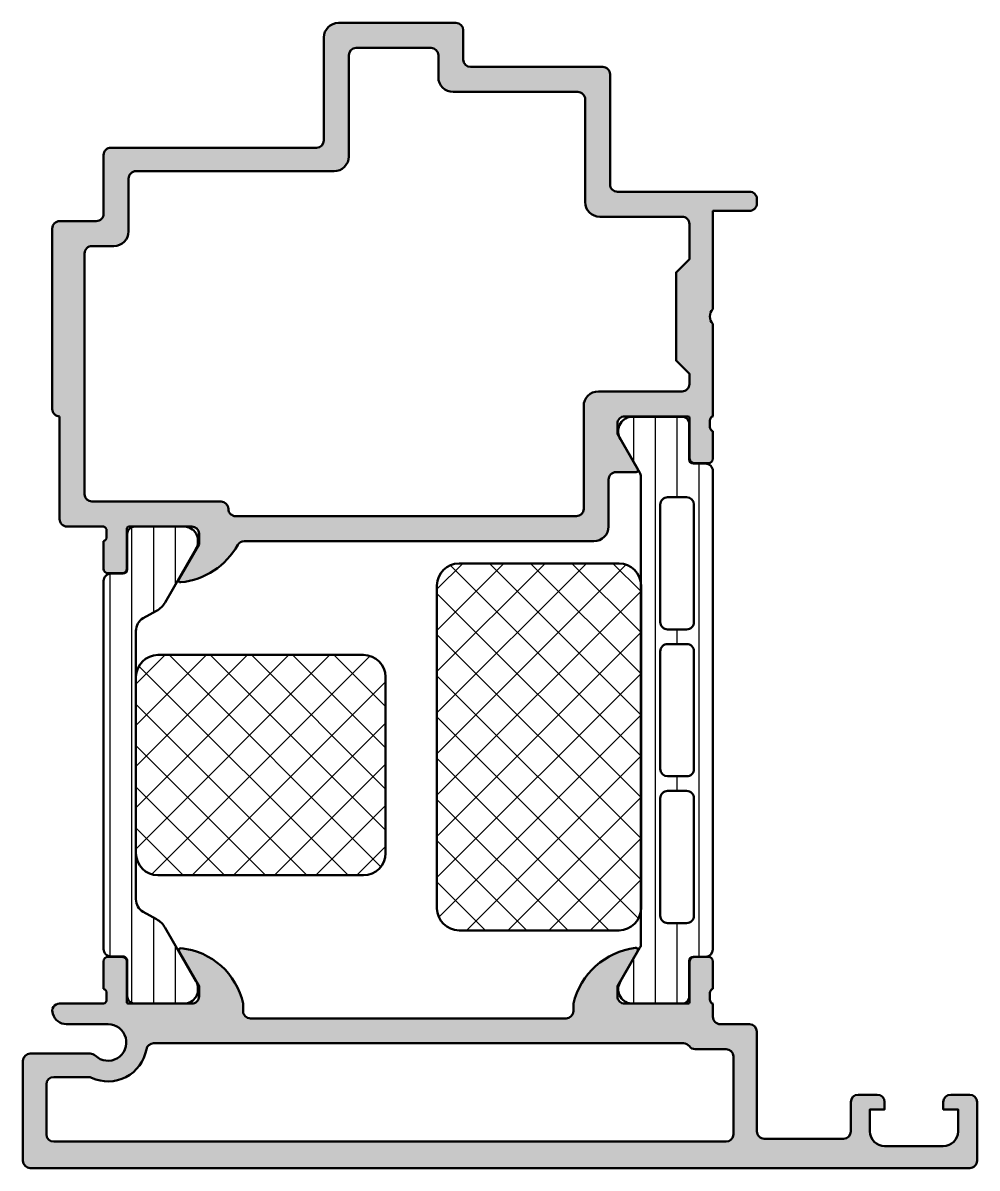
# Model space of a CAD drawing. Extents: x 0 to 65, y 0 to 78.
import ezdxf

# ---------------------------------------------------------------- set-up
doc = ezdxf.new("R2010")
doc.units = 0
for name, color, linetype, lineweight in [('0S-Alu contour', 7, 'Continuous', 50), ('0S-Alu hatch', 252, 'Continuous', 25), ('0S-Plastic contour', 254, 'Continuous', 50), ('0S-Plastic hatch', 253, 'Continuous', 25), ('0S-PT contour', 91, 'Continuous', 50), ('0S-PT hatch', 103, 'Continuous', 25)]:
    doc.layers.add(name, color=color, linetype=linetype, lineweight=lineweight)
pattern_1 = [(135, (0, 0), (-1.403165018917055, -1.403165018917055), []), (225, (0, 0), (1.403165018917055, -1.403165018917055), [])]
pattern_2 = [(90, (0, 0), (-1.4859, 0), [])]

# ---------------------------------------------------------------- blocks, each defined once
blk = doc.blocks.new('350810__F161305C_EE48_4755_B5E8_FA39E245ED4B_')
at = {"layer": '0S-Alu hatch'}
h = blk.add_hatch(color=256, dxfattribs=at)
edge = h.paths.add_edge_path()
edge.add_line((5.500000000000085, 69.00000000000006), (5.500000000001904, 65.00033196103954))
edge.add_ellipse((5.000001303546246, 65.00033065749332), major_axis=(-0.4999986964573566, 0), ratio=1, start_angle=89.99985062421388, end_angle=180.0001493762332, ccw=False)
edge.add_line((5, 64.50033196103766), (2.500000000000142, 64.50033196103789))
edge.add_arc((2.499998835804817, 64.00033312523325), 0.4999988358059735, 89.99986659273206, 180.0001334074255)
edge.add_line((2.000000000000198, 64.00033196103655), (2.000000000000085, 51.70032110615909))
edge.add_arc((2.500000000000078, 51.70032110615911), 0.4999999999999929, 180, 270.0000000000008)
edge.add_line((2.500000000000085, 51.20032110615912), (2.500000000000085, 44.20032097406044))
edge.add_arc((2.99999995316292, 44.20032092722331), 0.499999953162837, 179.9999946681853, 270.0000053671516)
edge.add_line((3.000000000000149, 43.70032097406048), (5.500000000000248, 43.70032097406059))
edge.add_ellipse((5.4211635534572, 43.43280038206747), major_axis=(-0.2788950563274359, 0), ratio=1, start_angle=178.8354106259032, end_angle=253.58012358050678, ccw=False)
edge.add_line((5.700001000000249, 43.4271319740691), (5.700001000000249, 42.97353797406908))
edge.add_ellipse((5.421132904357087, 42.96787731459203), major_axis=(-0.2789255417371434, 0), ratio=1, start_angle=106.4245945553539, end_angle=181.1628700728862, ccw=False)
edge.add_line((5.500000000000248, 42.70033397406909), (5.500000000000255, 40.82032297406058))
edge.add_arc((5.800000000000267, 40.82032297406058), 0.3000000000000114, 180, 269.9999999999973)
edge.add_line((5.800000000000252, 40.52032297406057), (6.779974319043034, 40.52032297406057))
edge.add_arc((6.779974319043034, 40.82032297406058), 0.3000000000000114, 270, 360)
edge.add_line((7.079974319043046, 40.82032297406058), (7.079974319043053, 43.58032097406058))
edge.add_ellipse((7.199974319043054, 43.58032097406058), major_axis=(-0.120000000000001, 0), ratio=1, start_angle=270.0000000000017, end_angle=360, ccw=False)
edge.add_line((7.19997431904305, 43.70032097406058), (11.5000000000003, 43.70032097406055))
edge.add_ellipse((11.50000000000028, 43.20032097406059), major_axis=(-0.4999999999999645, 0), ratio=1, start_angle=180, end_angle=269.9999999999974, ccw=False)
edge.add_line((12.00000000000025, 43.20032097406059), (12.00000000000025, 42.50032097406055))
edge.add_line((12.00000000000025, 42.50032097406055), (10.61850454237794, 40.10750065103303))
edge.add_arc((10.73811978464859, 40.03844075870887), 0.1381197846482922, 149.9999999999922, 275.6225775507778)
edge.add_arc((10.26177675882663, 44.87692983590771), 4.999999999999324, 275.6225775507922, 330.8807257264007)
edge.add_ellipse((15.06662389714066, 42.2004687438244), major_axis=(-0.5000000000007083, 0), ratio=1, start_angle=270.0000000000106, end_angle=330.8807257264024, ccw=False)
edge.add_line((15.06662389714057, 42.70046874382511), (38.89999999037718, 42.70046874382511))
edge.add_arc((38.89999999037716, 43.70046874382514), 1.000000000000028, 270.0000000000017, 360)
edge.add_line((39.89999999037718, 43.70046874382514), (39.89999999037849, 46.90033876281434))
edge.add_ellipse((40.39999999037721, 46.90033876281455), major_axis=(-0.4999999999987282, 0), ratio=1, start_angle=269.9999999999715, end_angle=360, ccw=False)
edge.add_line((40.39999999037746, 47.40033876281327), (41.76951598034486, 47.40033876281363))
edge.add_arc((41.761294022495, 47.53912872297644), 0.1390332824645932, 273.3902565118023, 384.0633754153643)
edge.add_line((41.8882446180408, 47.59581910949345), (40.49999998913341, 50.00032960754082))
edge.add_line((40.49999998913341, 50.00032960754082), (40.49999998913341, 50.7003418145715))
edge.add_ellipse((40.99998966902258, 50.70035213468218), major_axis=(-0.4999896799956752, 0), ratio=1, start_angle=-90.00118262196958, end_angle=0.0011826222798845265, ccw=False)
edge.add_line((40.99999998913316, 51.20034181457135), (45.30002568095705, 51.2003209740605))
edge.add_ellipse((45.30002568095704, 51.08032097406039), major_axis=(-0.1200000000001111, 0), ratio=1, start_angle=180, end_angle=269.9999999999966, ccw=False)
edge.add_line((45.42002568095715, 51.0803209740604), (45.42002568095715, 48.32032297406041))
edge.add_arc((45.72002568095716, 48.32032297406041), 0.3000000000000114, 180, 270)
edge.add_line((45.72002568095716, 48.02032297406039), (46.69999999999993, 48.02032297406039))
edge.add_arc((46.69999999999993, 48.32032297406041), 0.3000000000000043, 270.0000000000013, 360)
edge.add_line((46.99999999999993, 48.32032297406041), (46.99999999999994, 50.20033397406891))
edge.add_ellipse((47.07886709564312, 50.46787731459187), major_axis=(-0.2789255417371756, 0), ratio=1, start_angle=-1.1628700728833792, end_angle=73.5754054446436, ccw=False)
edge.add_line((46.79999899999994, 50.47353797406891), (46.79999899999994, 50.92713197406891))
edge.add_ellipse((47.07883644654299, 50.93280038206728), major_axis=(-0.2788950563274377, 0), ratio=1, start_angle=-73.58012358050632, end_angle=1.16458937409692, ccw=False)
edge.add_line((46.99999999999994, 51.2003209740604), (47.00000000000019, 57.50008884125282))
edge.add_ellipse((47.52502695593724, 58.00008884310455), major_axis=(-0.7250195213318396, 0), ratio=1, start_angle=-43.60134995159268, end_angle=43.60134995159319, ccw=False)
edge.add_line((47.00000000000019, 58.50008884495627), (47.00000000000019, 65.20000004768372))
edge.add_line((47.00000000000019, 65.20000004768372), (49.50000000000023, 65.20000004768383))
edge.add_arc((49.50000008873303, 65.69999995895098), 0.4999999112671611, 269.9999898319686, 360.0000101738872)
edge.add_line((50.00000000000017, 65.70000004773487), (50.00000000000011, 65.99999999999999))
edge.add_arc((49.50000000962211, 66.000000009622), 0.4999999903780009, 8.537736463e-07, 90.00000110259013)
edge.add_line((49.5000000000002, 66.5), (40.50000000000014, 66.5))
edge.add_ellipse((40.4999999716994, 66.9999999716992), major_axis=(-0.4999999716991974, 0), ratio=1, start_angle=-3.194528517269646e-06, end_angle=90.00000324302607, ccw=False)
edge.add_line((40.0000000000002, 66.99999999957672), (40.0000000000002, 74.49999999999989))
edge.add_arc((39.50000004695585, 74.50000004695576), 0.499999953044354, 5.3318147119e-06, 90.00000538073448)
edge.add_line((39.50000000000009, 75.00000000000011), (30.50000000000026, 75.00000000000011))
edge.add_ellipse((30.50000110963509, 75.50000110963501), major_axis=(-0.5000011096361257, 0), ratio=1, start_angle=0.00012715209379621228, end_angle=89.99987284549672, ccw=False)
edge.add_line((30.0000000000002, 75.5000000000212), (30.0000000000002, 77.5))
edge.add_arc((29.49999889036528, 77.49999889036508), 0.500001109636161, 0.0001271578264074, 89.99987284548646)
edge.add_line((29.5000000000002, 78.00000000000001), (21.50000000000023, 78))
edge.add_arc((21.50000020900495, 76.99999979099512), 1.000000209004902, 90.00001197508612, 179.9999880471689)
edge.add_line((20.50000000000007, 76.99999999961142), (20.50000000000017, 70.00000000000009))
edge.add_ellipse((19.99999885127212, 70.00000114872793), major_axis=(-0.5000011487293691, 0), ratio=1, start_angle=90.00013163421289, end_angle=179.9998683692561, ccw=False)
edge.add_line((19.99999999999997, 69.49999999999989), (6.000000000000085, 69.49999999999989))
edge.add_arc((5.999998835804589, 69.00000116419538), 0.4999988358058598, 89.99986659271252, 180.0001334074255)
edge = h.paths.add_edge_path()
edge.add_arc((21.20000181548537, 68.9003282285853), 0.9999974119598627, 269.9998517154747, 360.0001482840401)
edge.add_line((22.19999922744188, 68.90033081662332), (22.19999922743872, 75.79999980926496))
edge.add_ellipse((22.7000004936593, 75.79999854304462), major_axis=(-0.5000012662221824, 0), ratio=1, start_angle=270.0001450978122, end_angle=359.9998548986633, ccw=False)
edge.add_line((22.69999922743882, 76.2999998092652), (27.80000075331765, 76.29999980926553))
edge.add_ellipse((27.79999948709701, 75.79999854304498), major_axis=(-0.500001266222161, 0), ratio=1, start_angle=180.0001450963131, end_angle=269.99985490217074, ccw=False)
edge.add_line((28.30000075331757, 75.79999980925238), (28.30000075331785, 74.29999980926488))
edge.add_arc((29.29999875022248, 74.29999780616777), 0.9999979969066384, 179.9998852317336, 270.0001147692398)
edge.add_line((29.30000075331958, 73.29999980926313), (37.79999979964325, 73.2999998092653))
edge.add_ellipse((37.80000040621362, 72.80000041583568), major_axis=(-0.4999993934299935, 0), ratio=1, start_angle=179.9999304921277, end_angle=270.0000695079292, ccw=False)
edge.add_line((38.29999979964325, 72.7999998092658), (38.29999979964322, 65.80033190143337))
edge.add_arc((39.30000080160435, 65.80033296299929), 1.000001001961694, 180.0000608160174, 269.9999425919151)
edge.add_line((39.29999979964325, 64.8003319610381), (44.89999579421115, 64.8003319610381))
edge.add_ellipse((44.89999608125886, 64.30033224808578), major_axis=(-0.499999712952399, 0), ratio=1, start_angle=179.9999671103165, end_angle=270.00003289326366, ccw=False)
edge.add_line((45.39999579421118, 64.3003319610693), (45.40004505046744, 61.90008273958834))
edge.add_line((45.40004505046744, 61.90008273958834), (44.50005115398286, 61.00008884310458))
edge.add_line((44.50005115398286, 61.00008884310458), (44.50005115398286, 55.00008884310455))
edge.add_line((44.50005115398286, 55.00008884310455), (45.3999999903782, 54.10014000670918))
edge.add_line((45.3999999903782, 54.10014000670918), (45.39999999037829, 53.40033737725859))
edge.add_ellipse((44.89999999037858, 53.40033737725872), major_axis=(-0.4999999999997016, 0), ratio=1, start_angle=89.99999999996908, end_angle=180, ccw=False)
edge.add_line((44.89999999037832, 52.90033737725902), (39.20001524914358, 52.90033737725906))
edge.add_arc((39.20001524914363, 51.90033737725907), 0.9999999999999928, 90.00000000000286, 179.9998733016018)
edge.add_line((38.20001524914608, 51.90033958856328), (38.19999977024796, 44.90043901072223))
edge.add_ellipse((37.69999130664361, 44.90048026077296), major_axis=(-0.5000084653058844, 0), ratio=1, start_angle=90.00122966384771, end_angle=179.9952731725153, ccw=False)
edge.add_line((37.70000203766671, 44.40047179558223), (14.50000286189284, 44.4003361418787))
edge.add_ellipse((14.50000061573854, 44.90033675733996), major_axis=(-0.5000006154663152, 0), ratio=1, start_angle=-7.05591104974701e-05, end_angle=90.00025739000648, ccw=False)
edge.add_arc((13.49999999804782, 44.9003373750342), 0.5000000022247875, 0, 89.999999776264)
edge.add_line((13.50000000000028, 45.40033737725899), (4.699999227438958, 45.40033737725869))
edge.add_ellipse((4.69999981637364, 45.90033796619355), major_axis=(-0.5000005889352069, 0), ratio=1, start_angle=6.74859327887134e-05, end_angle=89.99993251313612, ccw=False)
edge.add_line((4.19999922743878, 45.900337377267), (4.199999227438866, 62.30033081662806))
edge.add_ellipse((4.699999227438837, 62.30033081662806), major_axis=(-0.4999999999999716, 0), ratio=1, start_angle=269.99999999988927, end_angle=360, ccw=False)
edge.add_line((4.699999227439803, 62.80033081662804), (6.19999922743495, 62.80033081662523))
edge.add_arc((6.200001916895473, 63.80032812717204), 0.9999973105504265, 269.9998459048484, 360.0001540960915)
edge.add_line((7.199999227442283, 63.80033081664898), (7.199999227438574, 67.40033075702429))
edge.add_ellipse((7.699998177867847, 67.40033186620076), major_axis=(-0.4999989504305022, 0), ratio=1, start_angle=-90.00012027235232, end_angle=0.00012710048872577318, ccw=False)
edge.add_line((7.699999227439917, 67.90033081663016), (21.19999922743887, 67.90033081662878))
at = {"layer": '0S-Alu contour', "color": 7}
for points in [[(29.5000000000002, 78.00000000000001), (21.50000000000023, 78)], [(30.0000000000002, 75.5000000000212), (30.0000000000002, 77.5)], [(20.50000000000007, 76.99999999961142), (20.50000000000017, 70.00000000000009)], [(22.19999922744188, 68.90033081662332), (22.19999922743872, 75.79999980926496)], [(22.69999922743882, 76.2999998092652), (27.80000075331765, 76.29999980926553)], [(28.30000075331757, 75.79999980925238), (28.30000075331785, 74.29999980926488)], [(39.50000000000009, 75.00000000000011), (30.50000000000026, 75.00000000000011)], [(40.0000000000002, 66.99999999957672), (40.0000000000002, 74.49999999999989)], [(29.30000075331958, 73.29999980926313), (37.79999979964325, 73.2999998092653)], [(38.29999979964325, 72.7999998092658), (38.29999979964322, 65.80033190143337)], [(19.99999999999997, 69.49999999999989), (6.000000000000085, 69.49999999999989)], [(5.500000000000085, 69.00000000000006), (5.500000000001904, 65.00033196103954)], [(7.699999227439917, 67.90033081663016), (21.19999922743887, 67.90033081662878)], [(7.199999227442283, 63.80033081664898), (7.199999227438574, 67.40033075702429)], [(49.5000000000002, 66.5), (40.50000000000014, 66.5)], [(50.00000000000017, 65.70000004773487), (50.00000000000011, 65.99999999999999)], [(39.29999979964325, 64.8003319610381), (44.89999579421115, 64.8003319610381)], [(47.00000000000019, 58.50008884495627), (47.00000000000019, 65.20000004768372), (49.50000000000023, 65.20000004768383)], [(2.000000000000198, 64.00033196103655), (2.000000000000085, 51.70032110615909)], [(5, 64.50033196103766), (2.500000000000142, 64.50033196103789)], [(45.39999579421118, 64.3003319610693), (45.40004505046744, 61.90008273958834), (44.50005115398286, 61.00008884310458), (44.50005115398286, 55.00008884310455), (45.3999999903782, 54.10014000670918), (45.39999999037829, 53.40033737725859)], [(4.699999227439803, 62.80033081662804), (6.19999922743495, 62.80033081662523)], [(4.19999922743878, 45.900337377267), (4.199999227438866, 62.30033081662806)], [(46.99999999999994, 51.2003209740604), (47.00000000000019, 57.50008884125282)], [(44.89999999037832, 52.90033737725902), (39.20001524914358, 52.90033737725906)], [(38.20001524914608, 51.90033958856328), (38.19999977024796, 44.90043901072223)], [(2.500000000000085, 51.20032110615912), (2.500000000000085, 44.20032097406044)], [(41.8882446180408, 47.59581910949345), (40.49999998913341, 50.00032960754082), (40.49999998913341, 50.7003418145715)], [(40.99999998913316, 51.20034181457135), (45.30002568095705, 51.2003209740605)], [(45.42002568095715, 51.0803209740604), (45.42002568095715, 48.32032297406041)], [(46.79999899999994, 50.47353797406891), (46.79999899999994, 50.92713197406891)], [(46.99999999999993, 48.32032297406041), (46.99999999999994, 50.20033397406891)], [(45.72002568095716, 48.02032297406039), (46.69999999999993, 48.02032297406039)], [(39.89999999037718, 43.70046874382514), (39.89999999037849, 46.90033876281434)], [(40.39999999037746, 47.40033876281327), (41.76951598034486, 47.40033876281363)], [(13.50000000000028, 45.40033737725899), (4.699999227438958, 45.40033737725869)], [(3.000000000000149, 43.70032097406048), (5.500000000000248, 43.70032097406059)], [(7.19997431904305, 43.70032097406058), (11.5000000000003, 43.70032097406055)], [(37.70000203766671, 44.40047179558223), (14.50000286189284, 44.4003361418787)], [(5.700001000000249, 43.4271319740691), (5.700001000000249, 42.97353797406908)], [(7.079974319043046, 40.82032297406058), (7.079974319043053, 43.58032097406058)], [(12.00000000000025, 43.20032097406059), (12.00000000000025, 42.50032097406055), (10.61850454237794, 40.10750065103303)], [(5.500000000000248, 42.70033397406909), (5.500000000000255, 40.82032297406058)], [(15.06662389714057, 42.70046874382511), (38.89999999037718, 42.70046874382511)], [(5.800000000000252, 40.52032297406057), (6.779974319043034, 40.52032297406057)]]:
    blk.add_lwpolyline(points, dxfattribs=at)
for centre, radius, start, end in [((21.50000020900495, 76.99999979099512), 1.000000209004902, 90.00001197508612, 179.9999880471689), ((29.49999889036528, 77.49999889036508), 0.500001109636161, 0.0001271578264074, 89.99987284548646), ((39.50000004695585, 74.50000004695576), 0.499999953044354, 5.3318147119e-06, 90.00000538073448), ((29.29999875022248, 74.29999780616777), 0.9999979969066384, 179.9998852317336, 270.0001147692398), ((5.999998835804589, 69.00000116419538), 0.4999988358058598, 89.99986659271252, 180.0001334074255), ((21.20000181548537, 68.9003282285853), 0.9999974119598627, 269.9998517154747, 0.0001482840400329), ((49.50000000962211, 66.000000009622), 0.4999999903780009, 8.537736463e-07, 90.00000110259013), ((39.30000080160435, 65.80033296299929), 1.000001001961694, 180.0000608160174, 269.9999425919151), ((49.50000008873303, 65.69999995895098), 0.4999999112671611, 269.9999898319686, 1.01738871796e-05), ((2.499998835804817, 64.00033312523325), 0.4999988358059735, 89.99986659273206, 180.0001334074255), ((6.200001916895473, 63.80032812717204), 0.9999973105504265, 269.9998459048484, 0.0001540960914689), ((39.20001524914363, 51.90033737725907), 0.9999999999999928, 90.00000000000286, 179.9998733016018), ((2.500000000000078, 51.70032110615911), 0.4999999999999929, 180, 270.0000000000008), ((41.761294022495, 47.53912872297644), 0.1390332824645932, 273.3902565118023, 24.06337541536437), ((45.72002568095716, 48.32032297406041), 0.3000000000000114, 180, 270), ((46.69999999999993, 48.32032297406041), 0.3000000000000043, 270.0000000000013, 0), ((13.49999999804782, 44.9003373750342), 0.5000000022247875, 0, 89.999999776264), ((2.99999995316292, 44.20032092722331), 0.499999953162837, 179.9999946681853, 270.0000053671516), ((38.89999999037716, 43.70046874382514), 1.000000000000028, 270.0000000000017, 0), ((10.26177675882663, 44.87692983590771), 4.999999999999324, 275.6225775507922, 330.8807257264007), ((5.800000000000267, 40.82032297406058), 0.3000000000000114, 180, 269.9999999999973), ((6.779974319043034, 40.82032297406058), 0.3000000000000114, 270, 0), ((10.73811978464859, 40.03844075870887), 0.1381197846482922, 149.9999999999922, 275.6225775507778)]:
    blk.add_arc(centre, radius, start, end, dxfattribs=at)
at = {"layer": '0S-Alu contour', "color": 7, "extrusion": (0, 0, -1)}
for centre, radius, start, end in [((-22.7000004936593, 75.79999854304462), 0.5000012662221824, 0.000145101336717, 89.9998549021878), ((-27.79999948709701, 75.79999854304498), 0.500001266222161, 90.00014509782928, 179.9998549036869), ((-30.50000110963509, 75.50000110963501), 0.5000011096361257, 270.0001271545034, 359.9998728479062), ((-37.80000040621362, 72.80000041583568), 0.4999993934299935, 89.99993049207082, 180.0000695078724), ((-19.99999885127212, 70.00000114872793), 0.5000011487293691, 180.0001316307439, 269.9998683657871), ((-7.699998177867847, 67.40033186620076), 0.4999989504305022, 359.9998728995113, 90.0001202723523), ((-40.4999999716994, 66.9999999716992), 0.4999999716991974, 269.9999967569739, 3.1945284701e-06), ((-5.000001303546246, 65.00033065749332), 0.4999986964573566, 179.9998506237668, 270.0001493757861), ((-44.89999608125886, 64.30033224808578), 0.4999997129523991, 89.9999671067363, 180.0000328896835), ((-4.699999227438837, 62.30033081662806), 0.4999999999999716, 0, 90.00000000011073), ((-47.52502695593724, 58.00008884310455), 0.7250195213318396, 316.3986500484069, 43.60134995159276), ((-44.89999999037858, 53.40033737725872), 0.4999999999997016, 180, 270.0000000000309), ((-40.99998966902258, 50.70035213468218), 0.4999896799956752, 359.9988173777201, 90.00118262196963), ((-45.30002568095704, 51.08032097406039), 0.1200000000001111, 90.0000000000034, 180), ((-47.07883644654299, 50.93280038206728), 0.2788950563274378, 358.8354106259031, 73.58012358050647), ((-47.07886709564312, 50.46787731459187), 0.2789255417371756, 286.4245945553564, 1.162870072883403), ((-40.39999999037721, 46.90033876281455), 0.4999999999987282, 0, 90.00000000002849), ((-4.69999981637364, 45.90033796619355), 0.5000005889352069, 270.0000674868639, 359.9999325140672), ((-14.50000061573854, 44.90033675733996), 0.5000006154663152, 269.9997426099935, 7.05591104578e-05), ((-37.69999130664361, 44.90048026077296), 0.5000084653058844, 180.0047268274848, 269.9987703361523), ((-5.4211635534572, 43.43280038206747), 0.2788950563274359, 106.4198764194932, 181.1645893740969), ((-7.199974319043054, 43.58032097406058), 0.120000000000001, 0, 89.99999999999831), ((-11.50000000000028, 43.20032097406059), 0.4999999999999645, 90.00000000000261, 180), ((-5.421132904357087, 42.96787731459203), 0.2789255417371434, 178.8371299271138, 253.5754054446461), ((-15.06662389714066, 42.2004687438244), 0.5000000000007083, 29.1192742735976, 89.99999999998941)]:
    blk.add_arc(centre, radius, start, end, dxfattribs=at)
blk = doc.blocks.new('398720__3EB3F4B2_B3F3_4029_B823_7B78E461FCF4_')
at = {"layer": '0S-Alu hatch'}
h = blk.add_hatch(color=256, dxfattribs=at)
edge = h.paths.add_edge_path()
edge.add_line((0.4999999998261729, -9.536743164e-07), (64.50000002962882, 0))
edge.add_arc((64.50001320565404, 0.4999867941723436), 0.4999867943459559, 269.9984900988496, 360.0015099015297)
edge.add_line((64.99999999982637, 0.4999999701987674), (64.99999999982639, 4.499999523163069))
edge.add_arc((64.49999562545001, 4.499995148786581), 0.5000043743955092, 0.000501262570341, 89.99949873775093)
edge.add_line((64.49999999982661, 4.999999523162955), (63.19998168927973, 4.999999523163182))
edge.add_arc((63.19999178539324, 4.500004685913561), 0.4999948373515543, 90.00115694133262, 180.0005916140068)
edge.add_line((62.69999694806834, 4.499999523160709), (62.69999694806846, 3.999999523163069))
edge.add_line((62.69999694806846, 3.999999523163069), (63.69999694806835, 3.999999523163069))
edge.add_line((63.69999694806835, 3.999999523163069), (63.69999694806846, 2.500000000000227))
edge.add_ellipse((62.6999640190799, 2.500032809893804), major_axis=(-1.000032929526786, 0), ratio=1, start_angle=90.00166807107962, end_angle=179.9981201936107, ccw=False)
edge.add_line((62.69999313337108, 1.499999880790824), (58.69999694806857, 1.499999999999772))
edge.add_ellipse((58.69999118902724, 2.499994240958554), major_axis=(-0.9999942409753648, 0), ratio=1, start_angle=-0.00032997108849031065, end_angle=90.0003299706625, ccw=False)
edge.add_line((57.69999694806846, 2.50000000000732), (57.69999694806834, 3.999999523163069))
edge.add_line((57.69999694806834, 3.999999523163069), (58.69999694806846, 3.999999523163069))
edge.add_line((58.69999694806846, 3.999999523163069), (58.69999694806846, 4.499999523163069))
edge.add_arc((58.19996847601352, 4.499971051108133), 0.5000284728655477, 0.0032624714236434, 89.99673752860525)
edge.add_line((58.19999694806857, 4.999999523163069), (56.89997863752158, 4.999999523163069))
edge.add_arc((56.90002063700764, 4.499957523676897), 0.5000420012499803, 90.00481238233918, 179.9951876176889)
edge.add_line((56.39997863752147, 4.49999952316271), (56.39999389631054, 2.500000000000113))
edge.add_ellipse((55.89997888732818, 2.500015008982354), major_axis=(-0.5000150092076148, 0), ratio=1, start_angle=90.00171985106022, end_angle=179.9982801493309, ccw=False)
edge.add_line((55.89999389631053, 2), (50.49999809247776, 2.000000000000227))
edge.add_ellipse((50.49999579907052, 2.499995799249767), major_axis=(-0.4999957992548003, 0), ratio=1, start_angle=-0.00037209155971140717, end_angle=90.00026280731771, ccw=False)
edge.add_line((49.99999999982627, 2.499999046325361), (49.99999999982627, 9.299663509009292))
edge.add_arc((49.49999678026593, 9.299660289449179), 0.5000032195707065, 0.0003689319820277, 89.99963106793675)
edge.add_line((49.49999999982627, 9.79966350900952), (47.49999999982615, 9.799663509009633))
edge.add_ellipse((47.49999608823701, 10.29965959743572), major_axis=(-0.4999960884413897, 0), ratio=1, start_angle=-0.00044823766921808783, end_angle=90.0004482386052, ccw=False)
edge.add_line((46.99999999981092, 10.29966350902379), (46.99999999982638, 11.19999904632555))
edge.add_ellipse((47.07883644636948, 11.46751963831884), major_axis=(-0.2788950563276086, 0), ratio=1, start_angle=-1.1645893741015811, end_angle=73.5801235805078, ccw=False)
edge.add_line((46.79999899982625, 11.47318804631723), (46.79999899982624, 11.92678204631722))
edge.add_ellipse((47.07886709546944, 11.93244270579428), major_axis=(-0.2789255417371719, 0), ratio=1, start_angle=-73.57540544464331, end_angle=1.162870072887472, ccw=False)
edge.add_line((46.99999999982625, 12.19998604631724), (46.99999999982625, 14.07999704632572))
edge.add_arc((46.69999999982625, 14.07999704632573), 0.2999999999999971, 0, 89.99999999999864)
edge.add_line((46.69999999982626, 14.37999704632573), (45.72002568078349, 14.37999704632574))
edge.add_arc((45.72002568078348, 14.07999704632574), 0.3000000000000078, 89.99999999999864, 180)
edge.add_line((45.42002568078347, 14.07999704632574), (45.42002568078347, 11.31999904632575))
edge.add_ellipse((45.30149142672692, 11.31853347399783), major_axis=(-0.1185433139700032, 0), ratio=1, start_angle=89.29163426579993, end_angle=180.7083760815748, ccw=False)
edge.add_line((45.30002587580578, 11.19999921967661), (41.00000762922067, 11.2000066757206))
edge.add_ellipse((40.9999918732214, 11.69999091953887), major_axis=(-0.4999842440665294, 0), ratio=1, start_angle=-0.0009312901726161726, end_angle=90.00180556141743, ccw=False)
edge.add_line((40.50000762922091, 11.69999904632267), (40.50000762922091, 12.40000362396245))
edge.add_line((40.50000762922091, 12.40000362396245), (41.88825495645947, 14.80451852821125))
edge.add_arc((41.76440529949244, 14.86242739978457), 0.1367193290568216, 334.9404348416319, 464.9290915538217)
edge.add_arc((42.3255620176465, 10.07576088356855), 4.954793158616444, 96.91311164184286, 166.8853428436186)
edge.add_line((37.49999999982639, 11.2000057220464), (37.49999999982639, 10.69874879433609))
edge.add_ellipse((36.99999857243208, 10.69875022173039), major_axis=(-0.5000014273963398, 0), ratio=1, start_angle=90.00016356685848, end_angle=179.9998364315859, ccw=False)
edge.add_line((36.99999999982627, 10.1987487943361), (15.49999999982638, 10.19874974801052))
edge.add_ellipse((15.49999751189409, 10.69874535275663), major_axis=(-0.4999956047522939, 0), ratio=1, start_angle=-0.00039438151202375593, end_angle=90.0002850985461, ccw=False)
edge.add_line((15.00000190715364, 10.69874879435432), (14.99999999982638, 11.2000057220464))
edge.add_arc((10.30407247297919, 10.19099180523211), 4.803107787852163, 12.12676026136518, 84.41938746625878)
edge.add_arc((10.75754167771887, 14.83199815315672), 0.1400000000003968, 84.41938746634408, 209.9999185204521)
edge.add_line((10.63629802164278, 14.7619983255754), (11.99999237043185, 12.40000267028847))
edge.add_line((11.99999237043185, 12.40000267028847), (11.99999237043197, 11.69999809265164))
edge.add_ellipse((11.50000991951856, 11.69998817275012), major_axis=(-0.4999824510118187, 0), ratio=1, start_angle=89.99798895221141, end_angle=180.0011367767666, ccw=False)
edge.add_line((11.49999237043185, 11.20000572204628), (7.197043402827482, 11.19999919356113))
edge.add_ellipse((7.198508241494386, 11.3185331295149), major_axis=(-0.1185429868233977, 0), ratio=1, start_angle=-0.7085445494221858, end_angle=89.29197659332692, ccw=False)
edge.add_line((7.07997431886919, 11.31999904632575), (7.079974318869183, 14.07999704632573))
edge.add_arc((6.779974318869172, 14.07999704632574), 0.3000000000000043, 0, 90.00000000000136)
edge.add_line((6.779974318869165, 14.37999704632574), (5.799999999826397, 14.37999704632573))
edge.add_arc((5.799999999826404, 14.07999704632573), 0.2999999999999971, 90.00000000000136, 180)
edge.add_line((5.499999999826407, 14.07999704632573), (5.4999999998264, 12.19998604631724))
edge.add_ellipse((5.421132904183222, 11.93244270579428), major_axis=(-0.2789255417371673, 0), ratio=1, start_angle=178.837129927112, end_angle=253.57540544464422, ccw=False)
edge.add_line((5.700000999826407, 11.92678204631722), (5.700000999826393, 11.47318804631723))
edge.add_ellipse((5.421163553283331, 11.46751963831885), major_axis=(-0.2788950563274495, 0), ratio=1, start_angle=106.41987641949669, end_angle=181.1645893740991, ccw=False)
edge.add_line((5.4999999998264, 11.19999904632573), (2.499999999826741, 11.19999904632595))
edge.add_arc((2.499999999826549, 10.69999904632583), 0.5000000000001226, 89.99999999997802, 203.5780601859845)
edge.add_arc((2.995904546090876, 10.79928893120679), 0.9999999999996331, 197.4149001534556, 267.8423676813985)
edge.add_line((2.958255657927451, 9.799997901916864), (5.800017847222875, 9.799997901916411))
edge.add_ellipse((5.800017847222676, 8.554331156374507), major_axis=(-1.245666745541905, 0), ratio=1, start_angle=45.9340966150844, end_angle=269.99999999999085, ccw=False)
edge.add_arc((4.58593225605491, 7.299999237060779), 0.4999999999998799, 45.93409661510148, 90.00000000001548)
edge.add_line((4.585932256054775, 7.799999237060658), (0.4999999998264002, 7.799999237060774))
edge.add_arc((0.500005886202473, 7.299993350684701), 0.5000058864107219, 90.00067452107021, 179.9993254772128)
edge.add_line((-1.735997e-10, 7.299999237066328), (-1.737135e-10, 0.499999046325911))
edge.add_arc((0.5000061681988939, 0.5000052146982911), 0.5000061684106557, 180.0007068348652, 269.9992931652733)
edge = h.paths.add_edge_path()
edge.add_ellipse((8.90063966297597, 7.998749271173632), major_axis=(-0.4999999999998046, 0), ratio=1, start_angle=269.99999999999756, end_angle=349.84131762199445, ccw=False)
edge.add_line((8.90063966297599, 8.498749271173438), (45.00068649513706, 8.498749271173779))
edge.add_ellipse((45.00068649513693, 7.998749271173499), major_axis=(-0.5000000000002806, 0), ratio=1, start_angle=216.9354032063199, end_angle=269.9999999999854, ccw=False)
edge.add_arc((45.79999999981875, 8.599663509009117), 0.4999999999998713, 216.9354032062966, 269.9999999999699)
edge.add_line((45.7999999998185, 8.099663509009247), (47.89999771100802, 8.099663509009366))
edge.add_ellipse((47.89999504905219, 7.5996608470577), major_axis=(-0.5000026619587509, 0), ratio=1, start_angle=180.0001957544907, end_angle=269.99969496395505, ccw=False)
edge.add_line((48.39999771100803, 7.599662555335498), (48.39999771100791, 2.299998998632807))
edge.add_ellipse((47.89999758457661, 2.299999125073384), major_axis=(-0.5000001264313187, 0), ratio=1, start_angle=90.0000144879694, end_angle=179.9999855109809, ccw=False)
edge.add_line((47.89999771100802, 1.799998998642081), (2.100002288644759, 1.799998998642081))
edge.add_ellipse((2.10000379225147, 2.300000502249019), major_axis=(-0.5000015036091994, 0), ratio=1, start_angle=0.00017230159079417717, end_angle=89.99982769988088, ccw=False)
edge.add_line((1.600002288644532, 2.299998998641967), (1.60000228864453, 5.699998855485781))
edge.add_ellipse((2.100002559648729, 5.699999061424038), major_axis=(-0.500000271004241, 0), ratio=1, start_angle=-89.9999689452494, end_angle=2.3598773111643823e-05, ccw=False)
edge.add_line((2.100002288644759, 6.199999332428205), (4.467607732320743, 6.199999332428205))
edge.add_ellipse((4.467607732320601, 5.699999332428296), major_axis=(-0.4999999999999101, 0), ratio=1, start_angle=244.97670140617322, end_angle=269.99999999998374, ccw=False)
edge.add_arc((5.800017847223031, 8.554331156374657), 2.650004265947556, 244.9767014061816, 349.8413176219984)
at = {"layer": '0S-Alu contour', "color": 7}
for points in [[(5.499999999826407, 14.07999704632573), (5.4999999998264, 12.19998604631724)], [(6.779974318869165, 14.37999704632574), (5.799999999826397, 14.37999704632573)], [(7.07997431886919, 11.31999904632575), (7.079974318869183, 14.07999704632573)], [(10.63629802164278, 14.7619983255754), (11.99999237043185, 12.40000267028847), (11.99999237043197, 11.69999809265164)], [(40.50000762922091, 11.69999904632267), (40.50000762922091, 12.40000362396245), (41.88825495645947, 14.80451852821125)], [(45.42002568078347, 14.07999704632574), (45.42002568078347, 11.31999904632575)], [(46.69999999982626, 14.37999704632573), (45.72002568078349, 14.37999704632574)], [(46.99999999982625, 12.19998604631724), (46.99999999982625, 14.07999704632572)], [(5.700000999826407, 11.92678204631722), (5.700000999826393, 11.47318804631723)], [(46.79999899982625, 11.47318804631723), (46.79999899982624, 11.92678204631722)], [(5.4999999998264, 11.19999904632573), (2.499999999826741, 11.19999904632595)], [(11.49999237043185, 11.20000572204628), (7.197043402827482, 11.19999919356113)], [(15.00000190715364, 10.69874879435432), (14.99999999982638, 11.2000057220464)], [(37.49999999982639, 11.2000057220464), (37.49999999982639, 10.69874879433609)], [(45.30002587580578, 11.19999921967661), (41.00000762922067, 11.2000066757206)], [(46.99999999981092, 10.29966350902379), (46.99999999982638, 11.19999904632555)], [(36.99999999982627, 10.1987487943361), (15.49999999982638, 10.19874974801052)], [(2.958255657927451, 9.799997901916864), (5.800017847222875, 9.799997901916411)], [(49.49999999982627, 9.79966350900952), (47.49999999982615, 9.799663509009633)], [(49.99999999982627, 2.499999046325361), (49.99999999982627, 9.299663509009292)], [(8.90063966297599, 8.498749271173438), (45.00068649513706, 8.498749271173779)], [(45.7999999998185, 8.099663509009247), (47.89999771100802, 8.099663509009366)], [(-1.735997e-10, 7.299999237066328), (-1.737135e-10, 0.499999046325911)], [(4.585932256054775, 7.799999237060658), (0.4999999998264002, 7.799999237060774)], [(48.39999771100803, 7.599662555335498), (48.39999771100791, 2.299998998632806)], [(1.600002288644532, 2.299998998641967), (1.60000228864453, 5.699998855485781)], [(2.100002288644759, 6.199999332428205), (4.467607732320743, 6.199999332428205)], [(58.19999694806857, 4.999999523163069), (56.89997863752158, 4.999999523163069)], [(64.49999999982661, 4.999999523162955), (63.19998168927973, 4.999999523163182)], [(56.39997863752147, 4.49999952316271), (56.39999389631054, 2.500000000000113)], [(57.69999694806846, 2.50000000000732), (57.69999694806834, 3.999999523163069), (58.69999694806846, 3.999999523163069), (58.69999694806846, 4.499999523163069)], [(62.69999694806834, 4.499999523160709), (62.69999694806846, 3.999999523163069), (63.69999694806835, 3.999999523163069), (63.69999694806846, 2.500000000000227)], [(64.99999999982637, 0.4999999701987674), (64.99999999982639, 4.499999523163069)], [(47.89999771100802, 1.799998998642081), (2.100002288644759, 1.799998998642081)], [(55.89999389631053, 2), (50.49999809247776, 2.000000000000227)], [(62.69999313337108, 1.499999880790824), (58.69999694806857, 1.499999999999772)], [(0.4999999998261729, -9.536743164e-07), (64.50000002962882, 0)]]:
    blk.add_lwpolyline(points, dxfattribs=at)
for centre, radius, start, end in [((10.75754167771887, 14.83199815315672), 0.1400000000003968, 84.41938746634408, 209.9999185204521), ((10.30407247297919, 10.19099180523211), 4.803107787852163, 12.12676026136518, 84.41938746625878), ((42.3255620176465, 10.07576088356855), 4.954793158616444, 96.91311164184286, 166.8853428436186), ((41.76440529949244, 14.86242739978457), 0.1367193290568216, 334.9404348416319, 104.9290915538217), ((5.799999999826404, 14.07999704632573), 0.2999999999999971, 90.00000000000136, 180), ((6.779974318869172, 14.07999704632574), 0.3000000000000043, 0, 90.00000000000136), ((45.72002568078348, 14.07999704632574), 0.3000000000000078, 89.99999999999864, 180), ((46.69999999982625, 14.07999704632573), 0.2999999999999971, 0, 89.99999999999864), ((2.499999999826549, 10.69999904632583), 0.5000000000001226, 89.99999999997802, 203.5780601859845), ((2.995904546090876, 10.79928893120679), 0.9999999999996331, 197.4149001534556, 267.8423676813985), ((49.49999678026593, 9.299660289449179), 0.5000032195707065, 0.0003689319820277, 89.99963106793675), ((5.800017847223031, 8.554331156374657), 2.650004265947556, 244.9767014061816, 349.8413176219984), ((45.79999999981875, 8.599663509009117), 0.4999999999998713, 216.9354032062966, 269.9999999999699), ((0.500005886202473, 7.299993350684701), 0.5000058864107219, 90.00067452107021, 179.9993254772128), ((4.58593225605491, 7.299999237060779), 0.4999999999998799, 45.93409661510148, 90.00000000001548), ((56.90002063700764, 4.499957523676897), 0.5000420012499803, 90.00481238233918, 179.9951876176889), ((58.19996847601352, 4.499971051108133), 0.5000284728655477, 0.0032624714236434, 89.99673752860525), ((63.19999178539324, 4.500004685913561), 0.4999948373515543, 90.00115694133262, 180.0005916140068), ((64.49999562545001, 4.499995148786581), 0.5000043743955092, 0.000501262570341, 89.99949873775093), ((0.5000061681988939, 0.5000052146982911), 0.5000061684106557, 180.0007068348652, 269.9992931652733), ((64.50001320565404, 0.4999867941723436), 0.4999867943459559, 269.9984900988496, 0.0015099015296938)]:
    blk.add_arc(centre, radius, start, end, dxfattribs=at)
at = {"layer": '0S-Alu contour', "color": 7, "extrusion": (0, 0, -1)}
for centre, radius, start, end in [((-5.421132904183222, 11.93244270579428), 0.2789255417371673, 106.4245945553558, 181.162870072888), ((-47.07886709546944, 11.93244270579428), 0.2789255417371719, 358.8371299271125, 73.57540544464338), ((-5.421163553283331, 11.46751963831885), 0.2788950563274495, 178.8354106259009, 253.5801235805033), ((-7.198508241494386, 11.3185331295149), 0.1185429868233977, 270.7080234066731, 0.7085445494222083), ((-11.50000991951856, 11.69998817275012), 0.4999824510118187, 179.9988632232334, 270.0020110477886), ((-40.9999918732214, 11.69999091953887), 0.4999842440665294, 269.9981944385826, 0.0009312901725752), ((-45.30149142672692, 11.31853347399783), 0.1185433139700032, 179.2916239184252, 270.7083657342001), ((-47.07883644636948, 11.46751963831884), 0.2788950563276086, 286.4198764194922, 1.164589374101618), ((-15.49999751189409, 10.69874535275663), 0.499995604752294, 269.9997149014539, 0.0003943815118807), ((-36.99999857243208, 10.69875022173039), 0.5000014273963398, 180.0001635684142, 269.9998364331415), ((-47.49999608823701, 10.29965959743572), 0.4999960884413897, 269.9995517613948, 0.0004482376691781), ((-5.800017847222676, 8.554331156374507), 1.245666745541905, 90.00000000000914, 314.0659033849156), ((-8.90063966297597, 7.998749271173632), 0.4999999999998046, 10.15868237800554, 90.00000000000244), ((-45.00068649513693, 7.998749271173499), 0.5000000000002806, 90.00000000001462, 143.0645967936801), ((-47.89999504905219, 7.5996608470577), 0.5000026619587509, 90.00030503604495, 179.9998042455093), ((-2.100002559648729, 5.699999061424038), 0.500000271004241, 359.9999764012269, 89.99996894524946), ((-4.467607732320601, 5.699999332428296), 0.4999999999999101, 90.00000000001629, 115.0232985938268), ((-50.49999579907052, 2.499995799249767), 0.4999957992548003, 269.9997371926823, 0.000372091559594), ((-55.89997888732818, 2.500015008982354), 0.5000150092076148, 180.0017198506692, 269.9982801489398), ((-58.69999118902724, 2.499994240958554), 0.9999942409753648, 269.9996700293375, 0.0003299710884884), ((-62.6999640190799, 2.500032809893804), 1.000032929526786, 180.0018798063894, 269.9983319289204), ((-2.10000379225147, 2.300000502249019), 0.5000015036091994, 270.0001723001191, 359.9998276984092), ((-47.89999758457661, 2.299999125073384), 0.5000001264313187, 180.0000144890192, 269.9999855120306)]:
    blk.add_arc(centre, radius, start, end, dxfattribs=at)
blk = doc.blocks.new('350840__388DDB25_1E44_494B_98BB_E9FB7C803CD3_')
at = {"layer": '0S-PT hatch'}
h = blk.add_hatch(dxfattribs=at)
h.set_pattern_fill('ANSI37', color=256, scale=0.625, angle=90, style=0)
h.set_pattern_definition(pattern_1)
edge = h.paths.add_edge_path()
edge.add_line((28.20766676821695, 39.6899958103064), (28.20766676821695, 17.68999581030639))
edge.add_arc((29.70766854870745, 17.68999759079689), 1.500001780491553, 180.0000680184912, 269.9999319903534)
edge.add_line((29.70766676821695, 16.18999581030639), (40.6076991931437, 16.18999581030639))
edge.add_arc((40.60769867574487, 17.68999632770475), 1.50000051739844, 270.000019763173, 359.999980233711)
edge.add_line((42.10769919314322, 17.68999581022432), (42.10769919314322, 39.6899958103064))
edge.add_arc((40.60769551255592, 39.68999212971911), 1.500003680591806, 0.0001405903647796, 89.99985941224762)
edge.add_line((40.6076991931437, 41.1899958103064), (29.70766676821695, 41.1899958103064))
edge.add_arc((29.70767171209677, 39.68999086642659), 1.500004943887963, 90.00018884167616, 179.9998111576982)
at = {"layer": '0S-PT contour', "color": 7}
for points in [[(40.6076991931437, 41.1899958103064), (29.70766676821695, 41.1899958103064)], [(28.20766676821695, 39.6899958103064), (28.20766676821695, 17.68999581030639)], [(42.10769919314322, 17.68999581022432), (42.10769919314322, 39.6899958103064)], [(29.70766676821695, 16.18999581030639), (40.6076991931437, 16.18999581030639)]]:
    blk.add_lwpolyline(points, dxfattribs=at)
for centre, radius, start, end in [((29.70767171209677, 39.68999086642659), 1.500004943887963, 90.00018884167616, 179.9998111576982), ((40.60769551255592, 39.68999212971911), 1.500003680591806, 0.0001405903647796, 89.99985941224762), ((29.70766854870745, 17.68999759079689), 1.500001780491553, 180.0000680184912, 269.9999319903534), ((40.60769867574487, 17.68999632770475), 1.50000051739844, 270.000019763173, 359.999980233711)]:
    blk.add_arc(centre, radius, start, end, dxfattribs=at)
blk = doc.blocks.new('350840__00ECAB00_63E6_4BEC_BCBD_39728C3B97C2_')
at = {"layer": '0S-PT hatch'}
h = blk.add_hatch(dxfattribs=at)
h.set_pattern_fill('ANSI37', color=256, scale=0.625, angle=90, style=0)
h.set_pattern_definition(pattern_1)
edge = h.paths.add_edge_path()
edge.add_ellipse((23.19999610568132, 33.44999185899536), major_axis=(-1.500003710495736, 0), ratio=1, start_angle=180.0001417289969, end_angle=269.99989469761374, ccw=False)
edge.add_line((24.69999981617247, 33.44999556946099), (24.69999981617247, 21.44999652316288))
edge.add_ellipse((23.1999980761972, 21.44999826313896), major_axis=(-1.500001739976283, 0), ratio=1, start_angle=90.00003003444971, end_angle=179.9999335426193, ccw=False)
edge.add_line((23.19999886249816, 19.94999652316288), (9.199998981707445, 19.94999652316288))
edge.add_ellipse((9.199999785102744, 21.44999730843921), major_axis=(-1.500000785276542, 0), ratio=1, start_angle=3.0003797405697696e-05, end_angle=89.99996931257613, ccw=False)
edge.add_line((7.699998999826405, 21.44999652294123), (7.699998999826398, 33.44999556948857))
edge.add_ellipse((9.200001750172778, 33.44999281914223), major_axis=(-1.5000027503489, 0), ratio=1, start_angle=270.0001057473923, end_angle=359.99989494420225, ccw=False)
edge.add_line((9.199998981707445, 34.94999556948857), (23.19999886249816, 34.94999556948857))
at = {"layer": '0S-PT contour', "color": 7}
for points in [[(9.199998981707445, 34.94999556948857), (23.19999886249816, 34.94999556948857)], [(7.699998999826405, 21.44999652294123), (7.699998999826398, 33.44999556948857)], [(24.69999981617247, 33.44999556946099), (24.69999981617247, 21.44999652316288)], [(23.19999886249816, 19.94999652316288), (9.199998981707445, 19.94999652316288)]]:
    blk.add_lwpolyline(points, dxfattribs=at)
at = {"layer": '0S-PT contour', "color": 7, "extrusion": (0, 0, -1)}
for centre, radius, start, end in [((-9.200001750172778, 33.44999281914223), 1.5000027503489, 0.0001050557977287, 89.99989425260769), ((-23.19999610568132, 33.44999185899536), 1.500003710495736, 90.00010530238625, 179.9998582710031), ((-9.199999785102744, 21.44999730843921), 1.500000785276542, 270.0000306874239, 359.9999699962026), ((-23.1999980761972, 21.44999826313896), 1.500001739976283, 180.0000664573808, 269.9999699655503)]:
    blk.add_arc(centre, radius, start, end, dxfattribs=at)
blk = doc.blocks.new('284557__8E633E9A_B0D4_4871_82A9_63B1263EE9B7___78119078_2195_4084_B6C0_98E305CE38EC_')
at = {"layer": '0S-Plastic hatch'}
h = blk.add_hatch(dxfattribs=at)
h.set_pattern_fill('ANSI31', color=256, scale=0.4680000000000001, angle=45, style=0)
h.set_pattern_definition(pattern_2)
edge = h.paths.add_edge_path()
edge.add_line((42.09539130791272, 47.11588956413403), (42.09996065032671, 15.26410816069645))
edge.add_ellipse((41.59996065032665, 15.26410868346496), major_axis=(-0.5000000000003303, 0), ratio=1, start_angle=150.0000034006773, end_angle=179.9999401018306, ccw=False)
edge.add_line((42.0329733670574, 15.0141087091654), (40.71450365257077, 12.73045186241522))
edge.add_arc((41.5557563015621, 12.18981693713806), 0.9999960709244726, 147.2729839001585, 261.8183919481005)
edge.add_line((41.41344565257075, 11.19999886241521), (44.88998715067028, 11.1999988624152))
edge.add_arc((44.88998979029534, 11.69999483985379), 0.4999959774455584, 269.9996975188149, 360.0003024817733)
edge.add_line((45.38998576773393, 11.69999747948399), (45.38965381733691, 14.09999586241519))
edge.add_ellipse((45.68965381733693, 14.0999958624152), major_axis=(-0.3000000000000184, 0), ratio=1, start_angle=270.00000000000136, end_angle=360, ccw=False)
edge.add_line((45.68965381733692, 14.39999586241522), (46.49998515067018, 14.39999586241522))
edge.add_arc((46.49998515067017, 14.89999586241523), 0.5000000000000125, 270.0000000000017, 359.9999730553582)
edge.add_line((46.99998515067012, 14.89999562727887), (47.00000047896122, 47.48000162717445))
edge.add_arc((46.5000004789613, 47.48000186241524), 0.4999999999999772, 359.9999730418352, 450.0000000000016)
edge.add_line((46.50000047896129, 47.98000186241522), (45.68508447492284, 47.98000186241522))
edge.add_ellipse((45.68508447492285, 48.28000186241521), major_axis=(-0.29999999999999, 0), ratio=1, start_angle=0, end_angle=89.99999999999869, ccw=False)
edge.add_line((45.38508447492286, 48.28000186241521), (45.38541642531988, 50.68000024535156))
edge.add_arc((44.88542044788129, 50.68000288497664), 0.499995977445562, 359.9996975182267, 450.0003024811875)
edge.add_line((44.8854178082562, 51.17999886241523), (41.40887631015668, 51.17999886241522))
edge.add_arc((41.55118695914805, 50.19018078769239), 0.9999960709244552, 98.18160805190082, 212.7270160998435)
edge.add_line((40.70993431015675, 49.64954586241521), (42.02840402464333, 47.36588901566503))
edge.add_ellipse((41.59539130791276, 47.11588904136536), major_axis=(-0.5000000000002305, 0), ratio=1, start_angle=180.0000598981694, end_angle=209.9999965993454, ccw=False)
edge = h.paths.add_edge_path()
edge.add_line((45.71437818748548, 35.19058061455915), (45.71437818748548, 27.18687372973102))
edge.add_ellipse((45.21437818748549, 27.18687372973621), major_axis=(-0.4999999999999858, 0), ratio=1, start_angle=89.9999999988064, end_angle=180, ccw=False)
edge.add_line((45.21437818747507, 26.68687372973623), (43.91436750632273, 26.68687372973622))
edge.add_ellipse((43.91436750633315, 27.18687372973624), major_axis=(-0.5000000000000142, 0), ratio=1, start_angle=0, end_angle=89.9999999988064, ccw=False)
edge.add_line((43.41436750633313, 27.18687372973624), (43.41436750633313, 35.19058061455917))
edge.add_ellipse((43.91436750633312, 35.19058061456436), major_axis=(-0.4999999999999858, 0), ratio=1, start_angle=269.9999999999984, end_angle=360, ccw=False)
edge.add_line((43.91436750633313, 35.69058061456435), (45.21437818748547, 35.69058061456436))
edge.add_ellipse((45.21437818748549, 35.19058061456437), major_axis=(-0.4999999999999858, 0), ratio=1, start_angle=180, end_angle=270.00000000000165, ccw=False)
edge = h.paths.add_edge_path()
edge.add_line((43.41436750633313, 37.19058061456434), (43.41436750633313, 45.19056230366824))
edge.add_ellipse((43.91438276512216, 45.19056230367346), major_axis=(-0.500015258789027, 0), ratio=1, start_angle=269.9999999999992, end_angle=360, ccw=False)
edge.add_line((43.91438276512217, 45.69057756246249), (45.21439344627457, 45.69057756246247))
edge.add_ellipse((45.21439344627457, 45.19059282125157), major_axis=(-0.4999847412109091, 0), ratio=1, start_angle=180, end_angle=270, ccw=False)
edge.add_line((45.71437818748548, 45.19059282124636), (45.71437818748548, 37.19058061637734))
edge.add_ellipse((45.21437818539783, 37.19058061637734), major_axis=(-0.5000000020876457, 0), ratio=1, start_angle=89.99810089738378, end_angle=180, ccw=False)
edge.add_line((45.21436161260102, 36.69058061456436), (43.91436750633313, 36.69058061456436))
edge.add_ellipse((43.91436386697646, 37.19057697520768), major_axis=(-0.4999963606565677, 0), ratio=1, start_angle=-0.000417042864683026, end_angle=90.00041704259098, ccw=False)
edge = h.paths.add_edge_path()
edge.add_line((45.71437818749588, 25.18687372973102), (45.71437818749588, 17.18687678184335))
edge.add_ellipse((45.21437818540824, 17.18687678366148), major_axis=(-0.5000000020876385, 0), ratio=1, start_angle=89.99810089738298, end_angle=180, ccw=False)
edge.add_line((45.21436161261142, 16.6868767818485), (43.91436750634354, 16.6868767818485))
edge.add_ellipse((43.91436386698691, 17.18687314249187), major_axis=(-0.4999963606566175, 0), ratio=1, start_angle=-0.000417042864683026, end_angle=90.0004170425853, ccw=False)
edge.add_line((43.41436750634353, 17.18687678185094), (43.41436750634353, 25.18687372973621))
edge.add_ellipse((43.9143638669868, 25.18687736909298), major_axis=(-0.4999963606565109, 0), ratio=1, start_angle=-90.00041704259428, end_angle=0.00041704286462618256, ccw=False)
edge.add_line((43.9143675063435, 25.68687372973624), (45.21436161265625, 25.68687372973622))
edge.add_ellipse((45.21437818533857, 25.18687372785357), major_axis=(-0.5000000021573078, 0), ratio=1, start_angle=180, end_angle=270.0018990894972, ccw=False)
at = {"layer": '0S-Alu contour', "color": 7}
for points in [[(43.91438276512217, 45.69057756246249), (45.21439344627457, 45.69057756246247)], [(43.41436750633313, 37.19058061456434), (43.41436750633313, 45.19056230366824)], [(45.71437818748548, 45.19059282124636), (45.71437818748548, 37.19058061637734)], [(45.21436161260102, 36.69058061456436), (43.91436750633313, 36.69058061456436)], [(43.41436750633313, 27.18687372973624), (43.41436750633313, 35.19058061455917)], [(43.91436750633313, 35.69058061456435), (45.21437818748547, 35.69058061456436)], [(45.71437818748548, 35.19058061455915), (45.71437818748548, 27.18687372973102)], [(45.21437818747507, 26.68687372973623), (43.91436750632273, 26.68687372973622)], [(43.41436750634353, 17.18687678185094), (43.41436750634353, 25.18687372973621)], [(43.9143675063435, 25.68687372973624), (45.21436161265625, 25.68687372973622)], [(45.71437818749588, 25.18687372973102), (45.71437818749588, 17.18687678184335)], [(45.21436161261142, 16.6868767818485), (43.91436750634354, 16.6868767818485)]]:
    blk.add_lwpolyline(points, dxfattribs=at)
at = {"layer": '0S-Alu contour', "color": 7, "extrusion": (0, 0, -1)}
for centre, radius, start, end in [((-43.91438276512216, 45.19056230367346), 0.500015258789027, 0, 90.00000000000081), ((-45.21439344627457, 45.19059282125157), 0.4999847412109091, 90, 180), ((-43.91436386697646, 37.19057697520768), 0.4999963606565677, 269.999582957409, 0.0004170428646345), ((-45.21437818539783, 37.19058061637734), 0.5000000020876457, 180, 270.0018991026162), ((-43.91436750633312, 35.19058061456436), 0.4999999999999858, 0, 90.0000000000016), ((-45.21437818748549, 35.19058061456437), 0.4999999999999858, 89.99999999999837, 180), ((-43.91436750633315, 27.18687372973624), 0.5000000000000142, 270.0000000011936, 0), ((-45.21437818748549, 27.18687372973621), 0.4999999999999858, 180, 270.0000000011936), ((-43.9143638669868, 25.18687736909298), 0.4999963606565109, 359.9995829571354, 90.0004170425943), ((-45.21437818533857, 25.18687372785357), 0.5000000021573078, 89.99810091050276, 180), ((-43.91436386698691, 17.18687314249187), 0.4999963606566175, 269.9995829574147, 0.0004170428646345), ((-45.21437818540824, 17.18687678366148), 0.5000000020876385, 180, 270.0018991026171)]:
    blk.add_arc(centre, radius, start, end, dxfattribs=at)
at = {"layer": '0S-Plastic contour', "color": 7}
for points in [[(44.8854178082562, 51.17999886241523), (41.40887631015668, 51.17999886241522)], [(45.38508447492286, 48.28000186241521), (45.38541642531988, 50.68000024535156)], [(40.70993431015675, 49.64954586241521), (42.02840402464333, 47.36588901566503)], [(46.50000047896129, 47.98000186241522), (45.68508447492284, 47.98000186241522)], [(42.09539130791272, 47.11588956413403), (42.09996065032671, 15.26410816069645)], [(46.99998515067012, 14.89999562727887), (47.00000047896122, 47.48000162717445)], [(42.0329733670574, 15.0141087091654), (40.71450365257077, 12.73045186241522)], [(45.38998576773393, 11.69999747948399), (45.38965381733691, 14.09999586241519)], [(45.68965381733692, 14.39999586241522), (46.49998515067018, 14.39999586241522)], [(41.41344565257075, 11.19999886241521), (44.88998715067028, 11.1999988624152)]]:
    blk.add_lwpolyline(points, dxfattribs=at)
for centre, radius, start, end in [((41.55118695914805, 50.19018078769239), 0.9999960709244552, 98.18160805190082, 212.7270160998435), ((44.88542044788129, 50.68000288497664), 0.499995977445562, 359.9996975182267, 90.0003024811875), ((46.5000004789613, 47.48000186241524), 0.4999999999999772, 359.9999730418352, 90.0000000000016), ((46.49998515067017, 14.89999586241523), 0.5000000000000125, 270.0000000000017, 359.9999730553582), ((41.5557563015621, 12.18981693713806), 0.9999960709244726, 147.2729839001585, 261.8183919481005), ((44.88998979029534, 11.69999483985379), 0.4999959774455584, 269.9996975188149, 0.0003024817733149)]:
    blk.add_arc(centre, radius, start, end, dxfattribs=at)
at = {"layer": '0S-Plastic contour', "color": 7, "extrusion": (0, 0, -1)}
for centre, radius, start, end in [((-45.68508447492285, 48.28000186241521), 0.29999999999999, 270.0000000000013, 0), ((-41.59539130791276, 47.11588904136536), 0.5000000000002305, 150.0000034006546, 179.9999401018306), ((-41.59996065032665, 15.26410868346496), 0.5000000000003303, 180.0000598981694, 209.9999965993228), ((-45.68965381733693, 14.0999958624152), 0.3000000000000185, 0, 89.99999999999864)]:
    blk.add_arc(centre, radius, start, end, dxfattribs=at)
blk = doc.blocks.new('284557__BAEF6FBC_E416_4397_B251_C6C4E436EC0D___3E8A30D5_93D4_43DB_9BF8_10AD46DE6D0D_')
at = {"layer": '0S-Plastic hatch'}
h = blk.add_hatch(dxfattribs=at)
h.set_pattern_fill('ANSI31', color=256, scale=0.4680000000000001, angle=45, style=0)
h.set_pattern_definition(pattern_2)
edge = h.paths.add_edge_path()
edge.add_arc((6.810331333159723, 40.78999604632573), 0.3000000000000114, 270, 360)
edge.add_line((7.110331333159734, 40.78999604632573), (7.109999382762708, 43.18999442926203))
edge.add_ellipse((7.614995360201327, 43.18499712167976), major_axis=(-0.5050207028550988, 0), ratio=1, start_angle=269.4324295556012, end_angle=359.43303451797436, ccw=False)
edge.add_line((7.619997999826402, 43.68999304632573), (11.08653949792587, 43.68999304632572))
edge.add_ellipse((10.94422884893452, 42.70017497160286), major_axis=(-0.9999960709244804, 0), ratio=1, start_angle=147.2729839001601, end_angle=261.8183919481005, ccw=False)
edge.add_line((11.78548149792587, 42.15954004632572), (9.688713563100867, 38.52783095373275))
edge.add_ellipse((8.389675412909725, 39.27783087663139), major_axis=(-1.499999999999997, 0), ratio=1, start_angle=117.99425463575881, end_angle=150.0000034006567, ccw=False)
edge.add_line((9.093749946501182, 37.95333887924221), (8.2000009998264, 37.45166004632572))
edge.add_arc((8.699999408524583, 36.58563325188085), 1.000000408698496, 119.9998812008012, 179.9999544849754)
edge.add_line((7.699998999826401, 36.58563404626821), (7.699998999826398, 18.31435804632573))
edge.add_arc((8.69999940852459, 18.3143588407706), 1.0000004086985, 180.0000455150246, 240.0001187991987)
edge.add_line((8.200000999826408, 17.44833204632573), (9.09374994650117, 16.94665321340924))
edge.add_ellipse((8.389675412909712, 15.62216121602001), major_axis=(-1.500000000000047, 0), ratio=1, start_angle=209.9999965993454, end_angle=242.0057453642423, ccw=False)
edge.add_line((9.688713563100876, 16.37216113891872), (11.78548149792587, 12.74045204632572))
edge.add_ellipse((10.94422884893453, 12.19981712104857), major_axis=(-0.9999960709244708, 0), ratio=1, start_angle=98.18160805189927, end_angle=212.7270160998409, ccw=False)
edge.add_line((11.08653949792588, 11.20999904632572), (7.609997999826397, 11.20999904632572))
edge.add_ellipse((7.609995360201321, 11.70999502376434), major_axis=(-0.4999959774455815, 0), ratio=1, start_angle=-0.0003024817733034979, end_angle=90.00030248118622, ccw=False)
edge.add_line((7.109999382762708, 11.70999766339454), (7.110331333159734, 14.10999604632572))
edge.add_arc((6.810331333159737, 14.10999604632572), 0.3000000000000043, 0, 90.00000000000136)
edge.add_line((6.81033133315973, 14.40999604632573), (5.9999999998264, 14.40999604632573))
edge.add_ellipse((5.999997320917202, 14.90999336741653), major_axis=(-0.499997321097979, 0), ratio=1, start_angle=-0.00030698238492732344, end_angle=90.00030698202619, ccw=False)
edge.add_line((5.4999999998264, 14.90999604632886), (5.499999999819223, 39.98999604631855))
edge.add_ellipse((5.999997320917206, 39.98999872522773), major_axis=(-0.4999973211051591, 0), ratio=1, start_angle=-90.000306982025, end_angle=0.00030698238492732344, ccw=False)
edge.add_line((5.999999999826393, 40.48999604632571), (6.810331333159723, 40.48999604632572))
at = {"layer": '0S-Plastic contour', "color": 7}
for points in [[(7.619997999826402, 43.68999304632573), (11.08653949792587, 43.68999304632572)], [(7.110331333159734, 40.78999604632573), (7.109999382762708, 43.18999442926203)], [(11.78548149792587, 42.15954004632572), (9.688713563100867, 38.52783095373275)], [(5.4999999998264, 14.90999604632886), (5.499999999819223, 39.98999604631855)], [(5.999999999826393, 40.48999604632571), (6.810331333159723, 40.48999604632572)], [(9.093749946501182, 37.95333887924221), (8.2000009998264, 37.45166004632572)], [(7.699998999826401, 36.58563404626821), (7.699998999826398, 18.31435804632573)], [(8.200000999826408, 17.44833204632573), (9.09374994650117, 16.94665321340924)], [(9.688713563100876, 16.37216113891872), (11.78548149792587, 12.74045204632572)], [(6.81033133315973, 14.40999604632573), (5.9999999998264, 14.40999604632573)], [(7.109999382762708, 11.70999766339454), (7.110331333159734, 14.10999604632572)], [(11.08653949792588, 11.20999904632572), (7.609997999826397, 11.20999904632572)]]:
    blk.add_lwpolyline(points, dxfattribs=at)
at = {"layer": '0S-Plastic contour', "color": 7, "extrusion": (0, 0, -1)}
for centre, radius, start, end in [((-7.614995360201327, 43.18499712167976), 0.5050207028550988, 0.5669654820256148, 90.56757044439885), ((-10.94422884893452, 42.70017497160286), 0.9999960709244804, 98.18160805189949, 212.72701609984), ((-5.999997320917206, 39.98999872522773), 0.4999973211051591, 359.9996930176151, 90.000306982025), ((-8.389675412909725, 39.27783087663139), 1.499999999999997, 209.9999965993434, 242.0057453642412), ((-8.389675412909712, 15.62216121602001), 1.500000000000047, 117.9942546357577, 150.0000034006546), ((-5.999997320917202, 14.90999336741653), 0.499997321097979, 269.9996930179738, 0.0003069823849455), ((-10.94422884893453, 12.19981712104857), 0.9999960709244708, 147.2729839001591, 261.8183919481007), ((-7.609995360201321, 11.70999502376434), 0.4999959774455815, 269.9996975188138, 0.0003024817733149)]:
    blk.add_arc(centre, radius, start, end, dxfattribs=at)
at = {"layer": '0S-Plastic contour', "color": 7}
for centre, radius, start, end in [((6.810331333159723, 40.78999604632573), 0.3000000000000114, 270, 0), ((8.699999408524583, 36.58563325188085), 1.000000408698496, 119.9998812008012, 179.9999544849754), ((8.69999940852459, 18.3143588407706), 1.0000004086985, 180.0000455150246, 240.0001187991987), ((6.810331333159737, 14.10999604632572), 0.3000000000000043, 0, 90.00000000000136)]:
    blk.add_arc(centre, radius, start, end, dxfattribs=at)
blk = doc.blocks.new('350840__173768F6_901B_426B_8DE4_F2546AD97BE7_')
at = {"layer": '0S-Alu contour', "color": 7}
for name in ['350810__F161305C_EE48_4755_B5E8_FA39E245ED4B_', '398720__3EB3F4B2_B3F3_4029_B823_7B78E461FCF4_']:
    blk.add_blockref(name, (0, 0), dxfattribs=at)
at = {"layer": '0S-Plastic contour', "color": 7}
for name in ['284557__8E633E9A_B0D4_4871_82A9_63B1263EE9B7___78119078_2195_4084_B6C0_98E305CE38EC_', '284557__BAEF6FBC_E416_4397_B251_C6C4E436EC0D___3E8A30D5_93D4_43DB_9BF8_10AD46DE6D0D_']:
    blk.add_blockref(name, (0, 0), dxfattribs=at)
at = {"layer": '0S-PT contour', "color": 7}
for name in ['350840__388DDB25_1E44_494B_98BB_E9FB7C803CD3_', '350840__00ECAB00_63E6_4BEC_BCBD_39728C3B97C2_']:
    blk.add_blockref(name, (0, 0), dxfattribs=at)

msp = doc.modelspace()

# ---------------------------------------------------------------- block references
at = {"layer": '0S-Alu contour', "color": 7}
msp.add_blockref('350840__173768F6_901B_426B_8DE4_F2546AD97BE7_', (0, 0), dxfattribs=at)

doc.saveas('drawing.dxf')
